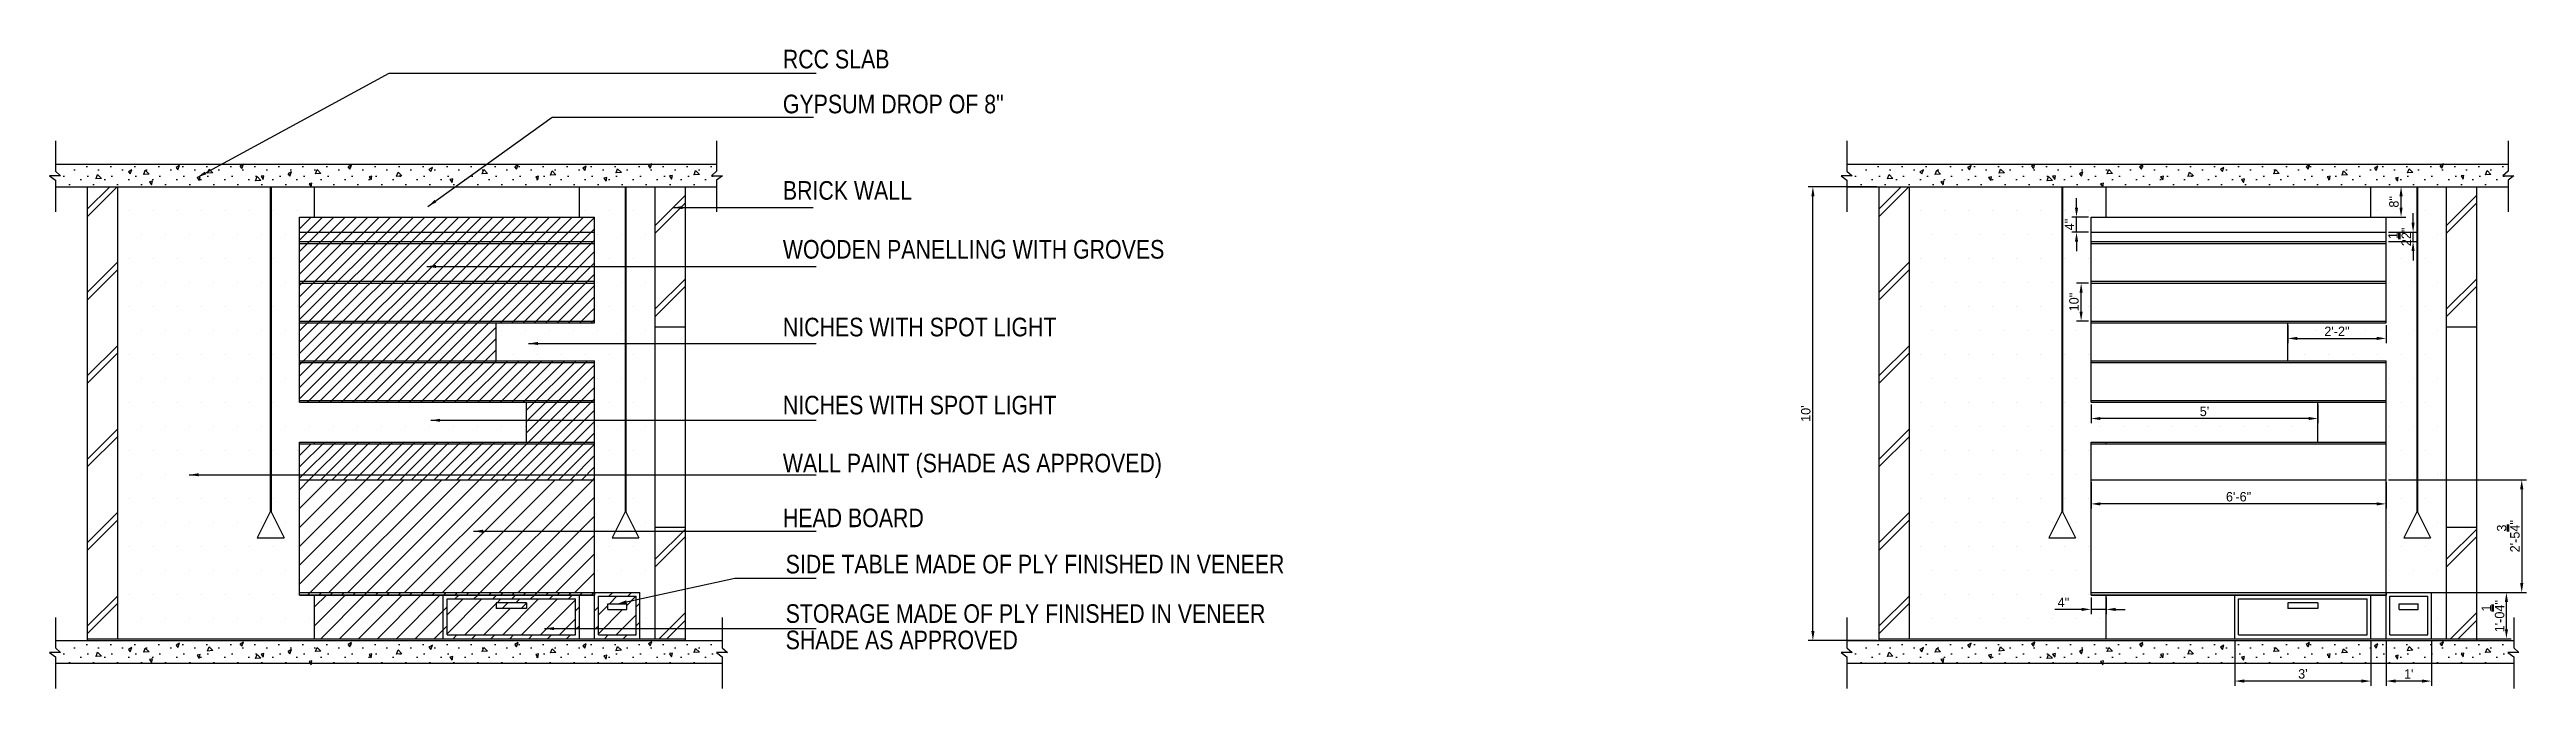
# Model space of a CAD drawing. Header units: millimetres. Extents: x 543 to 4497, y -1075 to 1315.
# Drawn here: x 2744 to 3399, y -1075 to -906 of the extents above; entities that cross this region are included whole.
import ezdxf

# ---------------------------------------------------------------- set-up
doc = ezdxf.new("R2010")
doc.units = ezdxf.units.MM
doc.layers.add('TXT', color=7, linetype='Continuous', lineweight=25)
doc.styles.add('stylus BT', font='swissc.ttf')
doc.dimstyles.new('ISO-25', dxfattribs={"dimtxt": 2.5, "dimasz": 2.5, "dimexe": 1.25, "dimexo": 0.625, "dimtad": 1, "dimlunit": 4, "dimtxsty": 'Standard', "dimcen": 2.5, "dimadec": 0, "dimazin": 0, "dimtfac": 1, "dimtmove": 0, "dimatfit": 3, "dimfxl": 1, "dimarcsym": 0})
pattern_1 = [(45, (0, -1297.8753), (-1.5, 1.5), [])]

msp = doc.modelspace()

# ---------------------------------------------------------------- texts
at = {"layer": 'TXT', "style": 'stylus BT'}
for s, height, p in [('RCC SLAB', 4.9203, (2938.246, -911.016)), ('GYPSUM DROP OF 8"', 4.92032, (2938.246, -922.887)), ('BRICK WALL', 4.9203, (2938.246, -945.742)), ('WOODEN PANELLING WITH GROVES', 4.92032, (2938.246, -961.31)), ('NICHES WITH SPOT LIGHT', 4.92032, (2938.246, -981.866)), ('NICHES WITH SPOT LIGHT', 4.92032, (2938.246, -1002.506)), ('WALL PAINT (SHADE AS APPROVED)', 4.92032, (2938.246, -1017.834)), ('HEAD BOARD', 4.9203, (2938.246, -1032.325)), ('SIDE TABLE MADE OF PLY FINISHED IN VENEER', 4.92032, (2938.99, -1044.552)), ('STORAGE MADE OF PLY FINISHED IN VENEER', 4.92032, (2938.99, -1057.631)), ('SHADE AS APPROVED', 4.92032, (2938.99, -1064.606))]:
    msp.add_text(s, height=height, dxfattribs=at).set_placement(p)

# ---------------------------------------------------------------- blocks, each defined once
blk = doc.blocks.new('*D44')
at = {"color": 0, "lineweight": -2}
for p, q in [((3358.68, -942.31), (3367.26, -942.31)), ((3366.01, -947.81), (3366.01, -944.81)), ((3358.68, -950.31), (3367.26, -950.31))]:
    blk.add_line(p, q, dxfattribs=at)
at = {"color": 0, "lineweight": 100}
for points in [[(3365.59, -944.81), (3366.43, -944.81), (3366.01, -942.31)], [(3365.59, -947.81), (3366.43, -947.81), (3366.01, -950.31)]]:
    blk.add_solid(points, dxfattribs=at)
at = {"layer": 'Defpoints', "color": 0, "lineweight": 100}
for p in [(3358.05, -942.31), (3366.01, -942.31), (3358.05, -950.31)]:
    blk.add_point(p, dxfattribs=at)
at = {"color": 0, "lineweight": 100, "insert": (3364.14, -946.31), "char_height": 2.5, "attachment_point": 5, "rotation": 90}
blk.add_mtext('8"', dxfattribs=at)
blk = doc.blocks.new('*D45')
at = {"color": 0, "lineweight": -2}
for p, q in [((3280.22, -947.81), (3280.22, -945.31)), ((3283.43, -950.31), (3278.97, -950.31)), ((3283.43, -954.31), (3278.97, -954.31)), ((3280.22, -954.31), (3280.22, -950.31)), ((3280.22, -956.81), (3280.22, -959.31))]:
    blk.add_line(p, q, dxfattribs=at)
at = {"color": 0, "lineweight": 100}
for points in [[(3279.8, -947.81), (3280.64, -947.81), (3280.22, -950.31)], [(3279.8, -956.81), (3280.64, -956.81), (3280.22, -954.31)]]:
    blk.add_solid(points, dxfattribs=at)
at = {"layer": 'Defpoints', "color": 0, "lineweight": 100}
for p in [(3280.22, -950.31), (3284.05, -950.31), (3284.05, -954.31)]:
    blk.add_point(p, dxfattribs=at)
at = {"color": 0, "lineweight": 100, "insert": (3278.34, -952.31), "char_height": 2.5, "attachment_point": 5, "rotation": 90}
blk.add_mtext('4"', dxfattribs=at)
blk = doc.blocks.new('*D46')
at = {"color": 0, "lineweight": -2}
for p, q in [((3369.19, -951.81), (3369.19, -949.31)), ((3362.68, -954.31), (3370.44, -954.31)), ((3369.19, -956.81), (3369.19, -954.31)), ((3362.68, -956.81), (3370.44, -956.81)), ((3369.19, -959.31), (3369.19, -961.81))]:
    blk.add_line(p, q, dxfattribs=at)
at = {"color": 0, "lineweight": 100}
for points in [[(3368.77, -951.81), (3369.6, -951.81), (3369.19, -954.31)], [(3368.77, -959.31), (3369.6, -959.31), (3369.19, -956.81)]]:
    blk.add_solid(points, dxfattribs=at)
at = {"layer": 'Defpoints', "color": 0, "lineweight": 100}
for p in [(3362.05, -954.31), (3369.19, -954.31), (3362.05, -956.81)]:
    blk.add_point(p, dxfattribs=at)
at = {"color": 0, "lineweight": 100, "insert": (3365.64, -955.56), "char_height": 2.5, "attachment_point": 5, "rotation": 90}
blk.add_mtext('2{\\H1.000000x;\\S1/2;}"', dxfattribs=at)
blk = doc.blocks.new('*D47')
at = {"color": 0, "lineweight": -2}
for p, q in [((3283.43, -967.81), (3280.19, -967.81)), ((3281.44, -975.31), (3281.44, -970.31)), ((3283.43, -977.81), (3280.19, -977.81))]:
    blk.add_line(p, q, dxfattribs=at)
at = {"color": 0, "lineweight": 100}
for points in [[(3281.02, -970.31), (3281.85, -970.31), (3281.44, -967.81)], [(3281.02, -975.31), (3281.85, -975.31), (3281.44, -977.81)]]:
    blk.add_solid(points, dxfattribs=at)
at = {"layer": 'Defpoints', "color": 0, "lineweight": 100}
for p in [(3281.44, -967.81), (3284.05, -967.81), (3284.05, -977.81)]:
    blk.add_point(p, dxfattribs=at)
at = {"color": 0, "lineweight": 100, "insert": (3279.56, -972.81), "char_height": 2.5, "attachment_point": 5, "rotation": 90}
blk.add_mtext('10"', dxfattribs=at)
blk = doc.blocks.new('*D48')
at = {"color": 0, "lineweight": -2}
for p, q in [((3336.05, -978.93), (3336.05, -983.66)), ((3362.05, -978.93), (3362.05, -983.66)), ((3338.55, -982.41), (3359.55, -982.41))]:
    blk.add_line(p, q, dxfattribs=at)
at = {"color": 0, "lineweight": 100}
for points in [[(3338.55, -982), (3338.55, -982.83), (3336.05, -982.41)], [(3359.55, -982), (3359.55, -982.83), (3362.05, -982.41)]]:
    blk.add_solid(points, dxfattribs=at)
at = {"layer": 'Defpoints', "color": 0, "lineweight": 100}
for p in [(3336.05, -978.31), (3362.05, -978.31), (3362.05, -982.41)]:
    blk.add_point(p, dxfattribs=at)
at = {"color": 0, "lineweight": 100, "insert": (3349.05, -980.54), "char_height": 2.5, "attachment_point": 5}
blk.add_mtext('2\'-2"', dxfattribs=at)
blk = doc.blocks.new('*D49')
at = {"color": 0, "lineweight": -2}
for p, q in [((3284.05, -999.93), (3284.05, -1004.85)), ((3344.05, -999.93), (3344.05, -1004.85)), ((3341.55, -1003.6), (3286.55, -1003.6))]:
    blk.add_line(p, q, dxfattribs=at)
at = {"color": 0, "lineweight": 100}
for points in [[(3286.55, -1003.18), (3286.55, -1004.01), (3284.05, -1003.6)], [(3341.55, -1003.18), (3341.55, -1004.01), (3344.05, -1003.6)]]:
    blk.add_solid(points, dxfattribs=at)
at = {"layer": 'Defpoints', "color": 0, "lineweight": 100}
for p in [(3284.05, -999.31), (3344.05, -999.31), (3284.05, -1003.6)]:
    blk.add_point(p, dxfattribs=at)
at = {"color": 0, "lineweight": 100, "insert": (3314.05, -1001.72), "char_height": 2.5, "attachment_point": 5}
blk.add_mtext("5'", dxfattribs=at)
blk = doc.blocks.new('*D50')
at = {"color": 0, "lineweight": -2}
for p, q in [((3362.68, -1019.81), (3399.16, -1019.81)), ((3397.91, -1022.31), (3397.91, -1047.11)), ((3362.68, -1049.61), (3399.16, -1049.61))]:
    blk.add_line(p, q, dxfattribs=at)
at = {"color": 0, "lineweight": 100}
for points in [[(3397.49, -1022.31), (3398.33, -1022.31), (3397.91, -1019.81)], [(3397.49, -1047.11), (3398.33, -1047.11), (3397.91, -1049.61)]]:
    blk.add_solid(points, dxfattribs=at)
at = {"layer": 'Defpoints', "color": 0, "lineweight": 100}
for p in [(3362.05, -1019.81), (3362.05, -1049.61), (3397.91, -1049.61)]:
    blk.add_point(p, dxfattribs=at)
at = {"color": 0, "lineweight": 100, "insert": (3394.37, -1034.71), "char_height": 2.5, "attachment_point": 5, "rotation": 90}
blk.add_mtext('2\'-5{\\H1.000000x;\\S3/4;}"', dxfattribs=at)
blk = doc.blocks.new('*D51')
at = {"color": 0, "lineweight": -2}
for p, q in [((3374.68, -1049.61), (3395.11, -1049.61)), ((3393.86, -1059.31), (3393.86, -1052.11)), ((3374.68, -1061.81), (3395.11, -1061.81))]:
    blk.add_line(p, q, dxfattribs=at)
at = {"color": 0, "lineweight": 100}
for points in [[(3393.45, -1052.11), (3394.28, -1052.11), (3393.86, -1049.61)], [(3393.45, -1059.31), (3394.28, -1059.31), (3393.86, -1061.81)]]:
    blk.add_solid(points, dxfattribs=at)
at = {"layer": 'Defpoints', "color": 0, "lineweight": 100}
for p in [(3374.05, -1049.61), (3393.86, -1049.61), (3374.05, -1061.81)]:
    blk.add_point(p, dxfattribs=at)
at = {"color": 0, "lineweight": 100, "insert": (3390.32, -1055.86), "char_height": 2.5, "attachment_point": 5, "rotation": 90}
blk.add_mtext('1\'-0{\\H1.000000x;\\S1/4;}"', dxfattribs=at)
blk = doc.blocks.new('*D52')
at = {"color": 0, "lineweight": -2}
for p, q in [((3322.05, -1062.43), (3322.05, -1074.27)), ((3358.05, -1062.43), (3358.05, -1074.27)), ((3355.55, -1073.02), (3324.55, -1073.02))]:
    blk.add_line(p, q, dxfattribs=at)
at = {"color": 0, "lineweight": 100}
for points in [[(3324.55, -1072.6), (3324.55, -1073.44), (3322.05, -1073.02)], [(3355.55, -1072.6), (3355.55, -1073.44), (3358.05, -1073.02)]]:
    blk.add_solid(points, dxfattribs=at)
at = {"layer": 'Defpoints', "color": 0, "lineweight": 100}
for p in [(3322.05, -1061.81), (3358.05, -1061.81), (3322.05, -1073.02)]:
    blk.add_point(p, dxfattribs=at)
at = {"color": 0, "lineweight": 100, "insert": (3340.05, -1071.14), "char_height": 2.5, "attachment_point": 5}
blk.add_mtext("3'", dxfattribs=at)
blk = doc.blocks.new('*D53')
at = {"color": 0, "lineweight": -2}
for p, q in [((3362.05, -1062.43), (3362.05, -1074.27)), ((3374.05, -1062.43), (3374.05, -1074.27)), ((3371.55, -1073.02), (3364.55, -1073.02))]:
    blk.add_line(p, q, dxfattribs=at)
at = {"color": 0, "lineweight": 100}
for points in [[(3364.55, -1072.6), (3364.55, -1073.44), (3362.05, -1073.02)], [(3371.55, -1072.6), (3371.55, -1073.44), (3374.05, -1073.02)]]:
    blk.add_solid(points, dxfattribs=at)
at = {"layer": 'Defpoints', "color": 0, "lineweight": 100}
for p in [(3362.05, -1061.81), (3374.05, -1061.81), (3362.05, -1073.02)]:
    blk.add_point(p, dxfattribs=at)
at = {"color": 0, "lineweight": 100, "insert": (3368.05, -1071.14), "char_height": 2.5, "attachment_point": 5}
blk.add_mtext("1'", dxfattribs=at)
blk = doc.blocks.new('*D54')
at = {"color": 0, "lineweight": -2}
for p, q in [((3281.55, -1054.07), (3274.47, -1054.07)), ((3284.05, -1050.93), (3284.05, -1055.32)), ((3288.05, -1054.07), (3284.05, -1054.07)), ((3288.05, -1050.93), (3288.05, -1055.32)), ((3290.55, -1054.07), (3293.05, -1054.07))]:
    blk.add_line(p, q, dxfattribs=at)
at = {"color": 0, "lineweight": 100}
for points in [[(3281.55, -1053.65), (3281.55, -1054.49), (3284.05, -1054.07)], [(3290.55, -1053.65), (3290.55, -1054.49), (3288.05, -1054.07)]]:
    blk.add_solid(points, dxfattribs=at)
at = {"layer": 'Defpoints', "color": 0, "lineweight": 100}
for p in [(3284.05, -1050.31), (3284.05, -1054.07), (3288.05, -1050.31)]:
    blk.add_point(p, dxfattribs=at)
at = {"color": 0, "lineweight": 100, "insert": (3276.76, -1052.19), "char_height": 2.5, "attachment_point": 5}
blk.add_mtext('4"', dxfattribs=at)
blk = doc.blocks.new('*D55')
at = {"color": 0, "lineweight": -2}
for p, q in [((3284.05, -1020.43), (3284.05, -1027.42)), ((3362.05, -1020.43), (3362.05, -1027.42)), ((3359.55, -1026.17), (3286.55, -1026.17))]:
    blk.add_line(p, q, dxfattribs=at)
at = {"color": 0, "lineweight": 100}
for points in [[(3286.55, -1025.75), (3286.55, -1026.58), (3284.05, -1026.17)], [(3359.55, -1025.75), (3359.55, -1026.58), (3362.05, -1026.17)]]:
    blk.add_solid(points, dxfattribs=at)
at = {"layer": 'Defpoints', "color": 0, "lineweight": 100}
for p in [(3284.05, -1019.81), (3362.05, -1019.81), (3284.05, -1026.17)]:
    blk.add_point(p, dxfattribs=at)
at = {"color": 0, "lineweight": 100, "insert": (3323.05, -1024.29), "char_height": 2.5, "attachment_point": 5}
blk.add_mtext('6\'-6"', dxfattribs=at)
blk = doc.blocks.new('*D56')
at = {"color": 0, "lineweight": -2}
for p, q in [((3227.43, -942.31), (3209.28, -942.31)), ((3210.53, -1059.81), (3210.53, -944.81)), ((3227.43, -1062.31), (3209.28, -1062.31))]:
    blk.add_line(p, q, dxfattribs=at)
at = {"color": 0, "lineweight": 100}
for points in [[(3210.12, -944.81), (3210.95, -944.81), (3210.53, -942.31)], [(3210.12, -1059.81), (3210.95, -1059.81), (3210.53, -1062.31)]]:
    blk.add_solid(points, dxfattribs=at)
at = {"layer": 'Defpoints', "color": 0, "lineweight": 100}
for p in [(3210.53, -942.31), (3228.05, -942.31), (3228.05, -1062.31)]:
    blk.add_point(p, dxfattribs=at)
at = {"color": 0, "lineweight": 100, "insert": (3208.66, -1002.31), "char_height": 2.5, "attachment_point": 5, "rotation": 90}
blk.add_mtext("10'", dxfattribs=at)

# ---------------------------------------------------------------- dimensions: what is measured, and where the dimension line sits
at = {"lineweight": 100}
for base, p1, p2, picture, middle in [((3210.534, -942.309), (3228.053, -1062.309), (3228.053, -942.309), '*D56', (3208.659, -1002.309)), ((3366.011, -942.309), (3358.053, -950.309), (3358.053, -942.309), '*D44', (3364.136, -946.309)), ((3281.436, -967.809), (3284.053, -977.809), (3284.053, -967.809), '*D47', (3279.561, -972.809))]:
    dim = msp.add_linear_dim(base=base, p1=p1, p2=p2, angle=90, dimstyle='ISO-25', dxfattribs=at)
    dim.commit()
    dim.dimension.update_dxf_attribs({"geometry": picture, "text_midpoint": middle})
for base, p1, p2, picture, middle in [((3280.219, -950.309), (3284.053, -954.309), (3284.053, -950.309), '*D45', (3280.219, -952.309)), ((3369.186, -954.309), (3362.053, -956.809), (3362.053, -954.309), '*D46', (3369.186, -955.559)), ((3397.911, -1049.609), (3362.053, -1019.809), (3362.053, -1049.609), '*D50', (3397.911, -1034.709)), ((3393.864, -1049.609), (3374.053, -1061.809), (3374.053, -1049.609), '*D51', (3393.864, -1055.858))]:
    dim = msp.add_linear_dim(base=base, p1=p1, p2=p2, angle=90, dimstyle='ISO-25', dxfattribs=at)
    dim.commit()
    dim.dimension.update_dxf_attribs({"geometry": picture, "text_midpoint": middle, "dimtype": 160})
for base, p1, p2, picture, middle in [((3362.053, -982.412), (3336.053, -978.309), (3362.053, -978.309), '*D48', (3349.053, -980.537)), ((3284.053, -1003.596), (3344.053, -999.309), (3284.053, -999.309), '*D49', (3314.053, -1001.721)), ((3284.053, -1026.166), (3362.053, -1019.809), (3284.053, -1019.809), '*D55', (3323.053, -1024.291)), ((3284.053, -1054.069), (3288.053, -1050.309), (3284.053, -1050.309), '*D54', (3276.761, -1052.194)), ((3322.053, -1073.019), (3358.053, -1061.809), (3322.053, -1061.809), '*D52', (3340.053, -1071.144)), ((3362.053, -1073.019), (3374.053, -1061.809), (3362.053, -1061.809), '*D53', (3368.053, -1071.144))]:
    dim = msp.add_linear_dim(base=base, p1=p1, p2=p2, dimstyle='ISO-25', dxfattribs=at)
    dim.commit()
    dim.dimension.update_dxf_attribs({"geometry": picture, "text_midpoint": middle})

# ---------------------------------------------------------------- hatches: boundary and pattern name
h = msp.add_hatch()
h.set_pattern_fill('DOTS', color=256, scale=4, style=0)
h.set_pattern_definition([(0, (430.423, -1295.073), (3.175, 6.35), [0, -6.35])])
h.paths.add_polyline_path([(2920.697, -938.188), (2920.697, -933.507), (2748.041, -933.507), (2748.041, -938.188), (2749.401, -939.451), (2746.478, -939.451), (2746.555, -939.507), (2922.184, -939.507), (2922.26, -939.451), (2919.337, -939.451)])
h = msp.add_hatch()
h.set_pattern_fill('DOTS', color=256, scale=4, style=0)
h.set_pattern_definition([(0, (428.55, -1296.0084), (3.175, 6.35), [0, -6.35])])
h.paths.add_polyline_path([(2920.697, -938.188), (2920.697, -934.442), (2748.041, -934.442), (2748.041, -938.188), (2749.401, -939.451), (2746.478, -939.451), (2747.829, -940.442), (2920.909, -940.442), (2922.26, -939.451), (2919.337, -939.451)])
h = msp.add_hatch()
h.set_pattern_fill('DOTS', color=256, scale=4, style=0)
h.set_pattern_definition([(0, (438.285, -1297.345), (3.175, 6.35), [0, -6.35])])
h.paths.add_polyline_path([(2920.697, -938.188), (2920.697, -935.779), (2748.041, -935.779), (2748.041, -937.658), (2749.401, -938.92), (2746.478, -938.92), (2748.041, -940.067), (2748.041, -941.779), (2920.697, -941.779), (2920.697, -940.597), (2922.26, -939.451), (2919.337, -939.451)])
h = msp.add_hatch()
h.set_pattern_fill('DOTS', color=256, scale=4, style=0)
h.set_pattern_definition([(0, (430.122, -1292.6005), (3.175, 6.35), [0, -6.35])])
h.paths.add_polyline_path([(2920.697, -937.034), (2920.697, -931.034), (2748.041, -931.034), (2748.041, -937.034)])
h = msp.add_hatch()
h.set_pattern_fill('DOTS', color=256, scale=4, style=0)
h.set_pattern_definition([(0, (426.9106, -1293.469), (3.175, 6.35), [0, -6.35])])
h.paths.add_polyline_path([(2920.697, -937.903), (2920.697, -931.903), (2748.041, -931.903), (2748.041, -937.903)])
h = msp.add_hatch()
h.set_pattern_fill('DOTS', color=256, scale=4, style=0)
h.set_pattern_definition([(0, (904.01, -1295.073), (3.175, 6.35), [0, -6.35])])
h.paths.add_polyline_path([(3394.284, -938.188), (3394.284, -933.507), (3221.627, -933.507), (3221.627, -938.188), (3222.987, -939.451), (3220.065, -939.451), (3220.141, -939.507), (3395.77, -939.507), (3395.846, -939.451), (3392.924, -939.451)])
h = msp.add_hatch()
h.set_pattern_fill('DOTS', color=256, scale=4, style=0)
h.set_pattern_definition([(0, (902.136, -1296.0084), (3.175, 6.35), [0, -6.35])])
h.paths.add_polyline_path([(3394.284, -938.188), (3394.284, -934.442), (3221.627, -934.442), (3221.627, -938.188), (3222.987, -939.451), (3220.065, -939.451), (3221.416, -940.442), (3394.495, -940.442), (3395.846, -939.451), (3392.924, -939.451)])
h = msp.add_hatch()
h.set_pattern_fill('DOTS', color=256, scale=4, style=0)
h.set_pattern_definition([(0, (911.8714, -1297.345), (3.175, 6.35), [0, -6.35])])
h.paths.add_polyline_path([(3394.284, -938.188), (3394.284, -935.779), (3221.627, -935.779), (3221.627, -937.658), (3222.987, -938.92), (3220.065, -938.92), (3221.627, -940.067), (3221.627, -941.779), (3394.284, -941.779), (3394.284, -940.597), (3395.846, -939.451), (3392.924, -939.451)])
h = msp.add_hatch()
h.set_pattern_fill('DOTS', color=256, scale=4, style=0)
h.set_pattern_definition([(0, (903.7086, -1292.6005), (3.175, 6.35), [0, -6.35])])
h.paths.add_polyline_path([(3394.284, -937.034), (3394.284, -931.034), (3221.627, -931.034), (3221.627, -937.034)])
h = msp.add_hatch()
h.set_pattern_fill('DOTS', color=256, scale=4, style=0)
h.set_pattern_definition([(0, (900.497, -1293.469), (3.175, 6.35), [0, -6.35])])
h.paths.add_polyline_path([(3394.284, -937.903), (3394.284, -931.903), (3221.627, -931.903), (3221.627, -937.903)])
h = msp.add_hatch()
h.set_pattern_fill('JIS_WOOD', color=256, scale=3, style=0)
h.set_pattern_definition(pattern_1)
h.paths.add_polyline_path([(2888.467, -1010.309), (2810.467, -1010.309), (2810.467, -1019.809), (2888.467, -1019.809)])
h.paths.add_polyline_path([(2888.467, -1009.809), (2814.467, -1009.809), (2814.467, -1010.309), (2888.467, -1010.309)])
h.paths.add_polyline_path([(2888.467, -999.309), (2870.467, -999.309), (2870.467, -1009.809), (2888.467, -1009.809)])
h.paths.add_polyline_path([(2888.467, -998.809), (2810.467, -998.809), (2810.467, -999.309), (2888.467, -999.309)])
h.paths.add_polyline_path([(2888.467, -988.809), (2810.467, -988.809), (2810.467, -998.809), (2888.467, -998.809)])
h.paths.add_polyline_path([(2888.467, -988.309), (2810.467, -988.309), (2810.467, -988.809), (2888.467, -988.809)])
h.paths.add_polyline_path([(2862.467, -978.309), (2810.467, -978.309), (2810.467, -988.309), (2862.467, -988.309)])
h.paths.add_polyline_path([(2888.467, -977.809), (2810.467, -977.809), (2810.467, -978.309), (2888.467, -978.309)])
h.paths.add_polyline_path([(2888.467, -967.809), (2810.467, -967.809), (2810.467, -977.809), (2888.467, -977.809)])
h.paths.add_polyline_path([(2888.467, -967.309), (2810.467, -967.309), (2810.467, -967.809), (2888.467, -967.809)])
h.paths.add_polyline_path([(2888.467, -957.309), (2810.467, -957.309), (2810.467, -967.309), (2888.467, -967.309)])
h.paths.add_polyline_path([(2888.467, -956.809), (2810.467, -956.809), (2810.467, -957.309), (2888.467, -957.309)])
h.paths.add_polyline_path([(2888.467, -954.309), (2810.467, -954.309), (2810.467, -956.809), (2888.467, -956.809)])
h.paths.add_polyline_path([(2888.467, -950.309), (2810.467, -950.309), (2810.467, -954.309), (2888.467, -954.309)])
h = msp.add_hatch()
h.set_pattern_fill('JIS_WOOD', color=256, scale=5, style=0)
h.set_pattern_definition([(45, (0, -1297.8753), (-2.5, 2.5), [])])
h.paths.add_polyline_path([(2888.467, -1049.609), (2888.467, -1019.809), (2810.467, -1019.809), (2810.467, -1049.609)])
h.paths.add_polyline_path([(2848.467, -1061.809), (2848.467, -1050.309), (2814.467, -1050.309), (2814.467, -1061.809)])
h.paths.add_polyline_path([(2883.467, -1060.809), (2883.467, -1051.309), (2849.467, -1051.309), (2849.467, -1060.809)], flags=16)
h.paths.add_polyline_path([(2862.467, -1053.809), (2862.467, -1052.309), (2870.467, -1052.309), (2870.467, -1053.809)], flags=0)
h.paths.add_polyline_path([(2884.467, -1050.309), (2848.467, -1050.309), (2848.467, -1061.809), (2884.467, -1061.809)])
h.paths.add_polyline_path([(2889.467, -1050.609), (2899.467, -1050.609), (2899.467, -1060.809), (2889.467, -1060.809)], flags=16)
h.paths.add_polyline_path([(2900.467, -1049.609), (2888.467, -1049.609), (2888.467, -1061.809), (2900.467, -1061.809)])
h = msp.add_hatch()
h.set_pattern_fill('JIS_WOOD', color=256, scale=3, style=0)
h.set_pattern_definition(pattern_1)
h.paths.add_polyline_path([(2888.467, -1050.309), (2888.467, -1049.609), (2810.467, -1049.609), (2810.467, -1050.309)])
h = msp.add_hatch()
h.set_pattern_fill('JIS_WOOD', color=256, scale=5, style=0)
h.paths.add_polyline_path([(2883.467, -1060.809), (2883.467, -1051.309), (2849.467, -1051.309), (2849.467, -1060.809)])
h.paths.add_polyline_path([(2862.467, -1053.809), (2862.467, -1052.309), (2870.467, -1052.309), (2870.467, -1053.809)], flags=16)
h.paths.add_polyline_path([(2889.467, -1060.809), (2899.467, -1060.809), (2899.467, -1050.609), (2889.467, -1050.609)])
h.paths.add_polyline_path([(2891.967, -1054.109), (2891.967, -1052.609), (2896.967, -1052.609), (2896.967, -1054.109)], flags=16)
h = msp.add_hatch()
h.set_pattern_fill('DOTS', color=256, scale=4, style=0)
h.set_pattern_definition([(0, (430.423, -1421.402), (3.175, 6.35), [0, -6.35])])
h.paths.add_polyline_path([(2920.697, -1064.517), (2920.697, -1059.836), (2748.041, -1059.836), (2748.041, -1064.517), (2749.401, -1065.78), (2746.478, -1065.78), (2746.555, -1065.836), (2922.184, -1065.836), (2922.26, -1065.78), (2919.337, -1065.78)])
h = msp.add_hatch()
h.set_pattern_fill('DOTS', color=256, scale=4, style=0)
h.set_pattern_definition([(0, (430.122, -1418.9294), (3.175, 6.35), [0, -6.35])])
h.paths.add_polyline_path([(2920.697, -1063.363), (2920.697, -1057.363), (2748.041, -1057.363), (2748.041, -1063.363)])
h = msp.add_hatch()
h.set_pattern_fill('DOTS', color=256, scale=4, style=0)
h.set_pattern_definition([(0, (426.9106, -1419.798), (3.175, 6.35), [0, -6.35])])
h.paths.add_polyline_path([(2920.697, -1064.232), (2920.697, -1058.232), (2748.041, -1058.232), (2748.041, -1064.232)])
h = msp.add_hatch()
h.set_pattern_fill('DOTS', color=256, scale=4, style=0)
h.set_pattern_definition([(0, (904.01, -1421.402), (3.175, 6.35), [0, -6.35])])
h.paths.add_polyline_path([(3394.284, -1064.517), (3394.284, -1059.836), (3221.627, -1059.836), (3221.627, -1064.517), (3222.987, -1065.78), (3220.065, -1065.78), (3220.141, -1065.836), (3395.77, -1065.836), (3395.846, -1065.78), (3392.924, -1065.78)])
h = msp.add_hatch()
h.set_pattern_fill('DOTS', color=256, scale=4, style=0)
h.set_pattern_definition([(0, (903.7086, -1418.9294), (3.175, 6.35), [0, -6.35])])
h.paths.add_polyline_path([(3394.284, -1063.363), (3394.284, -1057.363), (3221.627, -1057.363), (3221.627, -1063.363)])
h = msp.add_hatch()
h.set_pattern_fill('DOTS', color=256, scale=4, style=0)
h.set_pattern_definition([(0, (900.497, -1419.798), (3.175, 6.35), [0, -6.35])])
h.paths.add_polyline_path([(3394.284, -1064.232), (3394.284, -1058.232), (3221.627, -1058.232), (3221.627, -1064.232)])
h = msp.add_hatch()
h.set_pattern_fill('DOTS', color=256, scale=4, style=0)
h.set_pattern_definition([(0, (428.55, -1422.337), (3.175, 6.35), [0, -6.35])])
h.paths.add_polyline_path([(2920.697, -1064.517), (2920.697, -1060.771), (2748.041, -1060.771), (2748.041, -1064.517), (2749.401, -1065.78), (2746.478, -1065.78), (2747.829, -1066.771), (2920.909, -1066.771), (2922.26, -1065.78), (2919.337, -1065.78)])
h = msp.add_hatch()
h.set_pattern_fill('DOTS', color=256, scale=4, style=0)
h.set_pattern_definition([(0, (438.285, -1423.6736), (3.175, 6.35), [0, -6.35])])
h.paths.add_polyline_path([(2920.697, -1064.517), (2920.697, -1062.107), (2748.041, -1062.107), (2748.041, -1063.987), (2749.401, -1065.249), (2746.478, -1065.249), (2748.041, -1066.396), (2748.041, -1068.107), (2920.697, -1068.107), (2920.697, -1066.926), (2922.26, -1065.78), (2919.337, -1065.78)])
h = msp.add_hatch()
h.set_pattern_fill('DOTS', color=256, scale=4, style=0)
h.set_pattern_definition([(0, (902.136, -1422.337), (3.175, 6.35), [0, -6.35])])
h.paths.add_polyline_path([(3394.284, -1064.517), (3394.284, -1060.771), (3221.627, -1060.771), (3221.627, -1064.517), (3222.987, -1065.78), (3220.065, -1065.78), (3221.416, -1066.771), (3394.495, -1066.771), (3395.846, -1065.78), (3392.924, -1065.78)])
h = msp.add_hatch()
h.set_pattern_fill('DOTS', color=256, scale=4, style=0)
h.set_pattern_definition([(0, (911.8714, -1423.6736), (3.175, 6.35), [0, -6.35])])
h.paths.add_polyline_path([(3394.284, -1064.517), (3394.284, -1062.107), (3221.627, -1062.107), (3221.627, -1063.987), (3222.987, -1065.249), (3220.065, -1065.249), (3221.627, -1066.396), (3221.627, -1068.107), (3394.284, -1068.107), (3394.284, -1066.926), (3395.846, -1065.78), (3392.924, -1065.78)])

# ---------------------------------------------------------------- linework, layer by layer
for p, q in [((2745.954, -930.21), (2745.954, -938.188)), ((2745.954, -936.309), (2920.697, -936.309)), ((2903.629, -936.282), (2902.721, -936.813)), ((2903.208, -937.388), (2903.629, -936.282)), ((2920.697, -930.21), (2920.697, -938.188)), ((3219.54, -930.21), (3219.54, -938.188)), ((3219.54, -936.309), (3394.284, -936.309)), ((3377.215, -936.282), (3376.307, -936.813)), ((3376.794, -937.388), (3377.215, -936.282)), ((3394.284, -930.21), (3394.284, -938.188)), ((2747.314, -939.451), (2744.391, -939.451)), ((2744.391, -939.451), (2745.954, -940.597)), ((2745.954, -938.188), (2747.314, -939.451)), ((2745.954, -940.597), (2745.954, -948.979)), ((2745.954, -942.309), (2920.697, -942.309)), ((2754.467, -1062.309), (2754.467, -942.309)), ((2754.467, -948.137), (2760.295, -942.309)), ((2754.467, -950.137), (2762.295, -942.309)), ((2758.091, -940.089), (2756.568, -940.209)), ((2756.688, -940.169), (2757.089, -939.088)), ((2757.089, -939.088), (2758.091, -940.089)), ((2762.467, -1061.809), (2762.467, -942.309)), ((2765.228, -938.335), (2765.737, -938.932)), ((2766.158, -937.826), (2765.25, -938.357)), ((2765.737, -938.932), (2766.158, -937.826)), ((2770.69, -938.959), (2769.166, -939.079)), ((2769.286, -939.039), (2769.687, -937.958)), ((2769.687, -937.958), (2770.69, -938.959)), ((2771.571, -940.835), (2770.801, -940.989)), ((2770.808, -940.993), (2771.37, -941.819)), ((2771.37, -941.819), (2771.571, -940.835)), ((2777.826, -937.205), (2778.335, -937.802)), ((2778.756, -936.696), (2777.848, -937.227)), ((2778.335, -937.802), (2778.756, -936.696)), ((2784.17, -939.705), (2783.4, -939.859)), ((2783.406, -939.862), (2783.969, -940.688)), ((2783.969, -940.688), (2784.17, -939.705)), ((2787.582, -938.636), (2786.059, -938.756)), ((2786.179, -938.716), (2786.58, -937.635)), ((2786.58, -937.635), (2787.582, -938.636)), ((2794.719, -936.881), (2795.228, -937.478)), ((2795.649, -936.373), (2794.741, -936.903)), ((2795.228, -937.478), (2795.649, -936.373)), ((2800.272, -940.638), (2798.748, -940.758)), ((2798.869, -940.718), (2799.27, -939.637)), ((2799.27, -939.637), (2800.272, -940.638)), ((2801.063, -939.382), (2800.292, -939.536)), ((2800.299, -939.539), (2800.862, -940.365)), ((2800.862, -940.365), (2801.063, -939.382)), ((2802.757, -942.309), (2802.757, -1028.283)), ((2802.957, -942.309), (2802.957, -1028.283)), ((2807.409, -938.883), (2807.918, -939.481)), ((2808.339, -938.375), (2807.431, -938.906)), ((2807.918, -939.481), (2808.339, -938.375)), ((2813.752, -941.384), (2812.982, -941.538)), ((2812.989, -941.541), (2813.551, -942.367)), ((2813.551, -942.367), (2813.752, -941.384)), ((2814.467, -950.309), (2814.467, -942.309)), ((2816.141, -938.782), (2814.617, -938.902)), ((2814.737, -938.862), (2815.138, -937.781)), ((2815.138, -937.781), (2816.141, -938.782)), ((2823.277, -937.027), (2823.787, -937.624)), ((2824.207, -936.519), (2823.299, -937.05)), ((2823.787, -937.624), (2824.207, -936.519)), ((2829.621, -939.528), (2828.851, -939.682)), ((2828.857, -939.685), (2829.42, -940.511)), ((2829.42, -940.511), (2829.621, -939.528)), ((2837.536, -939.461), (2836.012, -939.581)), ((2836.132, -939.541), (2836.533, -938.46)), ((2836.533, -938.46), (2837.536, -939.461)), ((2844.672, -937.707), (2845.181, -938.304)), ((2845.602, -937.198), (2844.694, -937.729)), ((2845.181, -938.304), (2845.602, -937.198)), ((2851.016, -940.207), (2850.246, -940.361)), ((2850.252, -940.364), (2850.815, -941.19)), ((2850.815, -941.19), (2851.016, -940.207)), ((2860.195, -938.783), (2858.672, -938.903)), ((2858.792, -938.863), (2859.193, -937.782)), ((2859.193, -937.782), (2860.195, -938.783)), ((2867.332, -937.029), (2867.841, -937.626)), ((2868.262, -936.52), (2867.354, -937.051)), ((2867.841, -937.626), (2868.262, -936.52)), ((2873.675, -939.529), (2872.905, -939.683)), ((2872.912, -939.686), (2873.475, -940.512)), ((2873.475, -940.512), (2873.675, -939.529)), ((2878.224, -939.133), (2876.7, -939.253)), ((2876.821, -939.213), (2877.222, -938.132)), ((2877.222, -938.132), (2878.224, -939.133)), ((2884.467, -950.309), (2884.467, -942.309)), ((2885.361, -937.379), (2885.87, -937.976)), ((2886.291, -936.87), (2885.383, -937.401)), ((2885.87, -937.976), (2886.291, -936.87)), ((2891.704, -939.879), (2890.934, -940.033)), ((2890.941, -940.037), (2891.503, -940.863)), ((2891.503, -940.863), (2891.704, -939.879)), ((2895.562, -938.545), (2894.039, -938.665)), ((2894.159, -938.625), (2894.56, -937.544)), ((2894.56, -937.544), (2895.562, -938.545)), ((2896.568, -942.309), (2896.568, -1028.283)), ((2896.768, -942.309), (2896.768, -1028.283)), ((2902.699, -936.79), (2903.208, -937.388)), ((2904.467, -1061.809), (2904.467, -942.309)), ((2909.042, -939.291), (2908.272, -939.445)), ((2908.279, -939.448), (2908.841, -940.274)), ((2908.841, -940.274), (2909.042, -939.291)), ((2912.467, -1062.309), (2912.467, -942.309)), ((2916.183, -939.049), (2914.659, -939.169)), ((2914.78, -939.129), (2915.18, -938.048)), ((2915.18, -938.048), (2916.183, -939.049)), ((2920.697, -938.188), (2919.337, -939.451)), ((2919.337, -939.451), (2922.26, -939.451)), ((2922.26, -939.451), (2920.697, -940.597)), ((2920.697, -940.597), (2920.697, -948.979)), ((3220.9, -939.451), (3217.978, -939.451)), ((3217.978, -939.451), (3219.54, -940.597)), ((3219.54, -938.188), (3220.9, -939.451)), ((3219.54, -940.597), (3219.54, -948.979)), ((3219.54, -942.309), (3394.284, -942.309)), ((3228.053, -948.137), (3233.881, -942.309)), ((3228.053, -950.137), (3235.881, -942.309)), ((3228.053, -1062.309), (3228.053, -942.309)), ((3231.678, -940.089), (3230.154, -940.209)), ((3230.274, -940.169), (3230.675, -939.088)), ((3230.675, -939.088), (3231.678, -940.089)), ((3236.053, -1061.809), (3236.053, -942.309)), ((3238.814, -938.335), (3239.323, -938.932)), ((3239.744, -937.826), (3238.836, -938.357)), ((3239.323, -938.932), (3239.744, -937.826)), ((3244.276, -938.959), (3242.752, -939.079)), ((3242.873, -939.039), (3243.274, -937.958)), ((3243.274, -937.958), (3244.276, -938.959)), ((3245.158, -940.835), (3244.388, -940.989)), ((3244.394, -940.993), (3244.957, -941.819)), ((3244.957, -941.819), (3245.158, -940.835)), ((3251.413, -937.205), (3251.922, -937.802)), ((3252.343, -936.696), (3251.435, -937.227)), ((3251.922, -937.802), (3252.343, -936.696)), ((3257.756, -939.705), (3256.986, -939.859)), ((3256.993, -939.862), (3257.555, -940.688)), ((3257.555, -940.688), (3257.756, -939.705)), ((3261.169, -938.636), (3259.645, -938.756)), ((3259.766, -938.716), (3260.166, -937.635)), ((3260.166, -937.635), (3261.169, -938.636)), ((3268.305, -936.881), (3268.815, -937.478)), ((3269.235, -936.373), (3268.328, -936.903)), ((3268.815, -937.478), (3269.235, -936.373)), ((3273.858, -940.638), (3272.335, -940.758)), ((3272.455, -940.718), (3272.856, -939.637)), ((3272.856, -939.637), (3273.858, -940.638)), ((3274.649, -939.382), (3273.879, -939.536)), ((3273.886, -939.539), (3274.448, -940.365)), ((3274.448, -940.365), (3274.649, -939.382)), ((3276.344, -942.309), (3276.344, -1028.283)), ((3276.544, -942.309), (3276.544, -1028.283)), ((3280.995, -938.883), (3281.504, -939.481)), ((3281.925, -938.375), (3281.017, -938.906)), ((3281.504, -939.481), (3281.925, -938.375)), ((3287.339, -941.384), (3286.568, -941.538)), ((3286.575, -941.541), (3287.138, -942.367)), ((3287.138, -942.367), (3287.339, -941.384)), ((3288.053, -950.309), (3288.053, -942.309)), ((3289.727, -938.782), (3288.204, -938.902)), ((3288.324, -938.862), (3288.725, -937.781)), ((3288.725, -937.781), (3289.727, -938.782)), ((3296.864, -937.027), (3297.373, -937.624)), ((3297.794, -936.519), (3296.886, -937.05)), ((3297.373, -937.624), (3297.794, -936.519)), ((3303.207, -939.528), (3302.437, -939.682)), ((3302.444, -939.685), (3303.006, -940.511)), ((3303.006, -940.511), (3303.207, -939.528)), ((3311.122, -939.461), (3309.599, -939.581)), ((3309.719, -939.541), (3310.12, -938.46)), ((3310.12, -938.46), (3311.122, -939.461)), ((3318.259, -937.707), (3318.768, -938.304)), ((3319.189, -937.198), (3318.281, -937.729)), ((3318.768, -938.304), (3319.189, -937.198)), ((3324.602, -940.207), (3323.832, -940.361)), ((3323.839, -940.364), (3324.401, -941.19)), ((3324.401, -941.19), (3324.602, -940.207)), ((3333.782, -938.783), (3332.258, -938.903)), ((3332.378, -938.863), (3332.779, -937.782)), ((3332.779, -937.782), (3333.782, -938.783)), ((3340.918, -937.029), (3341.428, -937.626)), ((3341.848, -936.52), (3340.94, -937.051)), ((3341.428, -937.626), (3341.848, -936.52)), ((3347.262, -939.529), (3346.492, -939.683)), ((3346.499, -939.686), (3347.061, -940.512)), ((3347.061, -940.512), (3347.262, -939.529)), ((3351.81, -939.133), (3350.287, -939.253)), ((3350.407, -939.213), (3350.808, -938.132)), ((3350.808, -938.132), (3351.81, -939.133)), ((3358.053, -950.309), (3358.053, -942.309)), ((3358.947, -937.379), (3359.456, -937.976)), ((3359.877, -936.87), (3358.969, -937.401)), ((3359.456, -937.976), (3359.877, -936.87)), ((3365.291, -939.879), (3364.521, -940.033)), ((3364.527, -940.037), (3365.09, -940.863)), ((3365.09, -940.863), (3365.291, -939.879)), ((3369.149, -938.545), (3367.625, -938.665)), ((3367.745, -938.625), (3368.146, -937.544)), ((3368.146, -937.544), (3369.149, -938.545)), ((3370.155, -942.309), (3370.155, -1028.283)), ((3370.355, -942.309), (3370.355, -1028.283)), ((3376.285, -936.79), (3376.794, -937.388)), ((3378.053, -1061.809), (3378.053, -942.309)), ((3382.629, -939.291), (3381.859, -939.445)), ((3381.865, -939.448), (3382.428, -940.274)), ((3382.428, -940.274), (3382.629, -939.291)), ((3386.053, -1062.309), (3386.053, -942.309)), ((3389.769, -939.049), (3388.246, -939.169)), ((3388.366, -939.129), (3388.767, -938.048)), ((3388.767, -938.048), (3389.769, -939.049)), ((3394.284, -938.188), (3392.924, -939.451)), ((3392.924, -939.451), (3395.846, -939.451)), ((3395.846, -939.451), (3394.284, -940.597)), ((3394.284, -940.597), (3394.284, -948.979)), ((2765.425, -948.625), (2765.425, -948.625)), ((2771.775, -948.625), (2771.775, -948.625)), ((2778.125, -948.625), (2778.125, -948.625)), ((2784.475, -948.625), (2784.475, -948.625)), ((2790.825, -948.625), (2790.825, -948.625)), ((2797.175, -948.625), (2797.175, -948.625)), ((2803.525, -948.625), (2803.525, -948.625)), ((2809.875, -948.625), (2809.875, -948.625)), ((2886.075, -948.625), (2886.075, -948.625)), ((2892.425, -948.625), (2892.425, -948.625)), ((2898.775, -948.625), (2898.775, -948.625)), ((2904.467, -952.57), (2912.467, -944.57)), ((2904.467, -954.57), (2912.467, -946.57)), ((3239.011, -948.625), (3239.011, -948.625)), ((3245.361, -948.625), (3245.361, -948.625)), ((3251.711, -948.625), (3251.711, -948.625)), ((3258.061, -948.625), (3258.061, -948.625)), ((3264.411, -948.625), (3264.411, -948.625)), ((3270.761, -948.625), (3270.761, -948.625)), ((3277.111, -948.625), (3277.111, -948.625)), ((3283.461, -948.625), (3283.461, -948.625)), ((3359.661, -948.625), (3359.661, -948.625)), ((3366.011, -948.625), (3366.011, -948.625)), ((3372.361, -948.625), (3372.361, -948.625)), ((3378.053, -952.57), (3386.053, -944.57)), ((3378.053, -954.57), (3386.053, -946.57)), ((2768.6, -954.975), (2768.6, -954.975)), ((2774.95, -954.975), (2774.95, -954.975)), ((2781.3, -954.975), (2781.3, -954.975)), ((2787.65, -954.975), (2787.65, -954.975)), ((2794, -954.975), (2794, -954.975)), ((2800.35, -954.975), (2800.35, -954.975)), ((2806.7, -954.975), (2806.7, -954.975)), ((2810.467, -950.309), (2888.467, -950.309)), ((2810.467, -999.309), (2810.467, -950.309)), ((2810.467, -954.309), (2888.467, -954.309)), ((2888.467, -978.309), (2888.467, -950.309)), ((2889.25, -954.975), (2889.25, -954.975)), ((2895.6, -954.975), (2895.6, -954.975)), ((2901.95, -954.975), (2901.95, -954.975)), ((3242.186, -954.975), (3242.186, -954.975)), ((3248.536, -954.975), (3248.536, -954.975)), ((3254.886, -954.975), (3254.886, -954.975)), ((3261.236, -954.975), (3261.236, -954.975)), ((3267.586, -954.975), (3267.586, -954.975)), ((3273.936, -954.975), (3273.936, -954.975)), ((3280.286, -954.975), (3280.286, -954.975)), ((3284.053, -999.309), (3284.053, -950.309)), ((3284.053, -950.309), (3362.053, -950.309)), ((3284.053, -954.309), (3362.053, -954.309)), ((3362.053, -978.309), (3362.053, -950.309)), ((3362.836, -954.975), (3362.836, -954.975)), ((3369.186, -954.975), (3369.186, -954.975)), ((3375.536, -954.975), (3375.536, -954.975)), ((2754.467, -970.199), (2762.467, -962.199)), ((2765.425, -961.325), (2765.425, -961.325)), ((2771.775, -961.325), (2771.775, -961.325)), ((2778.125, -961.325), (2778.125, -961.325)), ((2784.475, -961.325), (2784.475, -961.325)), ((2790.825, -961.325), (2790.825, -961.325)), ((2797.175, -961.325), (2797.175, -961.325)), ((2803.525, -961.325), (2803.525, -961.325)), ((2809.875, -961.325), (2809.875, -961.325)), ((2810.467, -956.809), (2888.467, -956.809)), ((2810.467, -957.309), (2888.467, -957.309)), ((2892.425, -961.325), (2892.425, -961.325)), ((2898.775, -961.325), (2898.775, -961.325)), ((3228.053, -970.199), (3236.053, -962.199)), ((3239.011, -961.325), (3239.011, -961.325)), ((3245.361, -961.325), (3245.361, -961.325)), ((3251.711, -961.325), (3251.711, -961.325)), ((3258.061, -961.325), (3258.061, -961.325)), ((3264.411, -961.325), (3264.411, -961.325)), ((3270.761, -961.325), (3270.761, -961.325)), ((3277.111, -961.325), (3277.111, -961.325)), ((3283.461, -961.325), (3283.461, -961.325)), ((3284.053, -956.809), (3362.053, -956.809)), ((3284.053, -957.309), (3362.053, -957.309)), ((3366.011, -961.325), (3366.011, -961.325)), ((3372.361, -961.325), (3372.361, -961.325)), ((2754.467, -972.199), (2762.467, -964.199)), ((2768.6, -967.675), (2768.6, -967.675)), ((2774.95, -967.675), (2774.95, -967.675)), ((2781.3, -967.675), (2781.3, -967.675)), ((2787.65, -967.675), (2787.65, -967.675)), ((2794, -967.675), (2794, -967.675)), ((2800.35, -967.675), (2800.35, -967.675)), ((2806.7, -967.675), (2806.7, -967.675)), ((2810.467, -967.309), (2888.467, -967.309)), ((2810.467, -967.809), (2888.467, -967.809)), ((2889.25, -967.675), (2889.25, -967.675)), ((2895.6, -967.675), (2895.6, -967.675)), ((2901.95, -967.675), (2901.95, -967.675)), ((2904.467, -974.631), (2912.467, -966.631)), ((2904.467, -976.631), (2912.467, -968.631)), ((3228.053, -972.199), (3236.053, -964.199)), ((3242.186, -967.675), (3242.186, -967.675)), ((3248.536, -967.675), (3248.536, -967.675)), ((3254.886, -967.675), (3254.886, -967.675)), ((3261.236, -967.675), (3261.236, -967.675)), ((3267.586, -967.675), (3267.586, -967.675)), ((3273.936, -967.675), (3273.936, -967.675)), ((3280.286, -967.675), (3280.286, -967.675)), ((3284.053, -967.309), (3362.053, -967.309)), ((3284.053, -967.809), (3362.053, -967.809)), ((3362.836, -967.675), (3362.836, -967.675)), ((3369.186, -967.675), (3369.186, -967.675)), ((3375.536, -967.675), (3375.536, -967.675)), ((3378.053, -974.631), (3386.053, -966.631)), ((3378.053, -976.631), (3386.053, -968.631)), ((2765.425, -974.025), (2765.425, -974.025)), ((2771.775, -974.025), (2771.775, -974.025)), ((2778.125, -974.025), (2778.125, -974.025)), ((2784.475, -974.025), (2784.475, -974.025)), ((2790.825, -974.025), (2790.825, -974.025)), ((2797.175, -974.025), (2797.175, -974.025)), ((2803.525, -974.025), (2803.525, -974.025)), ((2809.875, -974.025), (2809.875, -974.025)), ((2892.425, -974.025), (2892.425, -974.025)), ((2898.775, -974.025), (2898.775, -974.025)), ((3239.011, -974.025), (3239.011, -974.025)), ((3245.361, -974.025), (3245.361, -974.025)), ((3251.711, -974.025), (3251.711, -974.025)), ((3258.061, -974.025), (3258.061, -974.025)), ((3264.411, -974.025), (3264.411, -974.025)), ((3270.761, -974.025), (3270.761, -974.025)), ((3277.111, -974.025), (3277.111, -974.025)), ((3283.461, -974.025), (3283.461, -974.025)), ((3366.011, -974.025), (3366.011, -974.025)), ((3372.361, -974.025), (3372.361, -974.025)), ((2768.6, -980.375), (2768.6, -980.375)), ((2774.95, -980.375), (2774.95, -980.375)), ((2781.3, -980.375), (2781.3, -980.375)), ((2787.65, -980.375), (2787.65, -980.375)), ((2794, -980.375), (2794, -980.375)), ((2800.35, -980.375), (2800.35, -980.375)), ((2806.7, -980.375), (2806.7, -980.375)), ((2810.467, -977.809), (2888.467, -977.809)), ((2810.467, -978.309), (2888.467, -978.309)), ((2862.467, -988.309), (2862.467, -978.309)), ((2863.85, -980.375), (2863.85, -980.375)), ((2870.2, -980.375), (2870.2, -980.375)), ((2876.55, -980.375), (2876.55, -980.375)), ((2882.9, -980.375), (2882.9, -980.375)), ((2889.25, -980.375), (2889.25, -980.375)), ((2895.6, -980.375), (2895.6, -980.375)), ((2901.95, -980.375), (2901.95, -980.375)), ((2904.467, -979.309), (2912.467, -979.309)), ((3242.186, -980.375), (3242.186, -980.375)), ((3248.536, -980.375), (3248.536, -980.375)), ((3254.886, -980.375), (3254.886, -980.375)), ((3261.236, -980.375), (3261.236, -980.375)), ((3267.586, -980.375), (3267.586, -980.375)), ((3273.936, -980.375), (3273.936, -980.375)), ((3280.286, -980.375), (3280.286, -980.375)), ((3284.053, -977.809), (3362.053, -977.809)), ((3284.053, -978.309), (3362.053, -978.309)), ((3336.053, -988.309), (3336.053, -978.309)), ((3337.436, -980.375), (3337.436, -980.375)), ((3343.786, -980.375), (3343.786, -980.375)), ((3350.136, -980.375), (3350.136, -980.375)), ((3356.486, -980.375), (3356.486, -980.375)), ((3362.836, -980.375), (3362.836, -980.375)), ((3369.186, -980.375), (3369.186, -980.375)), ((3375.536, -980.375), (3375.536, -980.375)), ((3378.053, -979.309), (3386.053, -979.309)), ((2754.467, -992.261), (2762.467, -984.261)), ((2754.467, -994.261), (2762.467, -986.261)), ((2765.425, -986.725), (2765.425, -986.725)), ((2771.775, -986.725), (2771.775, -986.725)), ((2778.125, -986.725), (2778.125, -986.725)), ((2784.475, -986.725), (2784.475, -986.725)), ((2790.825, -986.725), (2790.825, -986.725)), ((2797.175, -986.725), (2797.175, -986.725)), ((2803.525, -986.725), (2803.525, -986.725)), ((2809.875, -986.725), (2809.875, -986.725)), ((2810.467, -988.309), (2888.467, -988.309)), ((2867.025, -986.725), (2867.025, -986.725)), ((2873.375, -986.725), (2873.375, -986.725)), ((2879.725, -986.725), (2879.725, -986.725)), ((2886.075, -986.725), (2886.075, -986.725)), ((2888.467, -1019.809), (2888.467, -988.309)), ((2892.425, -986.725), (2892.425, -986.725)), ((2898.775, -986.725), (2898.775, -986.725)), ((3228.053, -992.261), (3236.053, -984.261)), ((3228.053, -994.261), (3236.053, -986.261)), ((3239.011, -986.725), (3239.011, -986.725)), ((3245.361, -986.725), (3245.361, -986.725)), ((3251.711, -986.725), (3251.711, -986.725)), ((3258.061, -986.725), (3258.061, -986.725)), ((3264.411, -986.725), (3264.411, -986.725)), ((3270.761, -986.725), (3270.761, -986.725)), ((3277.111, -986.725), (3277.111, -986.725)), ((3283.461, -986.725), (3283.461, -986.725)), ((3284.053, -988.309), (3362.053, -988.309)), ((3340.611, -986.725), (3340.611, -986.725)), ((3346.961, -986.725), (3346.961, -986.725)), ((3353.311, -986.725), (3353.311, -986.725)), ((3359.661, -986.725), (3359.661, -986.725)), ((3362.053, -1019.809), (3362.053, -988.309)), ((3366.011, -986.725), (3366.011, -986.725)), ((3372.361, -986.725), (3372.361, -986.725)), ((2768.6, -993.075), (2768.6, -993.075)), ((2774.95, -993.075), (2774.95, -993.075)), ((2781.3, -993.075), (2781.3, -993.075)), ((2787.65, -993.075), (2787.65, -993.075)), ((2794, -993.075), (2794, -993.075)), ((2800.35, -993.075), (2800.35, -993.075)), ((2806.7, -993.075), (2806.7, -993.075)), ((2810.467, -988.809), (2888.467, -988.809)), ((2889.25, -993.075), (2889.25, -993.075)), ((2895.6, -993.075), (2895.6, -993.075)), ((2901.95, -993.075), (2901.95, -993.075)), ((3242.186, -993.075), (3242.186, -993.075)), ((3248.536, -993.075), (3248.536, -993.075)), ((3254.886, -993.075), (3254.886, -993.075)), ((3261.236, -993.075), (3261.236, -993.075)), ((3267.586, -993.075), (3267.586, -993.075)), ((3273.936, -993.075), (3273.936, -993.075)), ((3280.286, -993.075), (3280.286, -993.075)), ((3284.053, -988.809), (3362.053, -988.809)), ((3362.836, -993.075), (3362.836, -993.075)), ((3369.186, -993.075), (3369.186, -993.075)), ((3375.536, -993.075), (3375.536, -993.075)), ((2765.425, -999.425), (2765.425, -999.425)), ((2771.775, -999.425), (2771.775, -999.425)), ((2778.125, -999.425), (2778.125, -999.425)), ((2784.475, -999.425), (2784.475, -999.425)), ((2790.825, -999.425), (2790.825, -999.425)), ((2797.175, -999.425), (2797.175, -999.425)), ((2803.525, -999.425), (2803.525, -999.425)), ((2809.875, -999.425), (2809.875, -999.425)), ((2810.467, -998.809), (2888.467, -998.809)), ((2810.467, -999.309), (2888.467, -999.309)), ((2816.225, -999.425), (2816.225, -999.425)), ((2822.575, -999.425), (2822.575, -999.425)), ((2828.925, -999.425), (2828.925, -999.425)), ((2835.275, -999.425), (2835.275, -999.425)), ((2841.625, -999.425), (2841.625, -999.425)), ((2847.975, -999.425), (2847.975, -999.425)), ((2854.325, -999.425), (2854.325, -999.425)), ((2860.675, -999.425), (2860.675, -999.425)), ((2867.025, -999.425), (2867.025, -999.425)), ((2870.467, -1009.809), (2870.467, -999.309)), ((2892.425, -999.425), (2892.425, -999.425)), ((2898.775, -999.425), (2898.775, -999.425)), ((3239.011, -999.425), (3239.011, -999.425)), ((3245.361, -999.425), (3245.361, -999.425)), ((3251.711, -999.425), (3251.711, -999.425)), ((3258.061, -999.425), (3258.061, -999.425)), ((3264.411, -999.425), (3264.411, -999.425)), ((3270.761, -999.425), (3270.761, -999.425)), ((3277.111, -999.425), (3277.111, -999.425)), ((3283.461, -999.425), (3283.461, -999.425)), ((3284.053, -998.809), (3362.053, -998.809)), ((3284.053, -999.309), (3362.053, -999.309)), ((3289.811, -999.425), (3289.811, -999.425)), ((3296.161, -999.425), (3296.161, -999.425)), ((3302.511, -999.425), (3302.511, -999.425)), ((3308.861, -999.425), (3308.861, -999.425)), ((3315.211, -999.425), (3315.211, -999.425)), ((3321.561, -999.425), (3321.561, -999.425)), ((3327.911, -999.425), (3327.911, -999.425)), ((3334.261, -999.425), (3334.261, -999.425)), ((3340.611, -999.425), (3340.611, -999.425)), ((3344.053, -1009.809), (3344.053, -999.309)), ((3366.011, -999.425), (3366.011, -999.425)), ((3372.361, -999.425), (3372.361, -999.425)), ((2754.467, -1014.323), (2762.467, -1006.323)), ((2754.467, -1016.323), (2762.467, -1008.323)), ((2768.6, -1005.775), (2768.6, -1005.775)), ((2774.95, -1005.775), (2774.95, -1005.775)), ((2781.3, -1005.775), (2781.3, -1005.775)), ((2787.65, -1005.775), (2787.65, -1005.775)), ((2794, -1005.775), (2794, -1005.775)), ((2800.35, -1005.775), (2800.35, -1005.775)), ((2806.7, -1005.775), (2806.7, -1005.775)), ((2813.05, -1005.775), (2813.05, -1005.775)), ((2819.4, -1005.775), (2819.4, -1005.775)), ((2825.75, -1005.775), (2825.75, -1005.775)), ((2832.1, -1005.775), (2832.1, -1005.775)), ((2838.45, -1005.775), (2838.45, -1005.775)), ((2844.8, -1005.775), (2844.8, -1005.775)), ((2851.15, -1005.775), (2851.15, -1005.775)), ((2857.5, -1005.775), (2857.5, -1005.775)), ((2863.85, -1005.775), (2863.85, -1005.775)), ((2870.2, -1005.775), (2870.2, -1005.775)), ((2889.25, -1005.775), (2889.25, -1005.775)), ((2895.6, -1005.775), (2895.6, -1005.775)), ((2901.95, -1005.775), (2901.95, -1005.775)), ((3228.053, -1014.323), (3236.053, -1006.323)), ((3228.053, -1016.323), (3236.053, -1008.323)), ((3242.186, -1005.775), (3242.186, -1005.775)), ((3248.536, -1005.775), (3248.536, -1005.775)), ((3254.886, -1005.775), (3254.886, -1005.775)), ((3261.236, -1005.775), (3261.236, -1005.775)), ((3267.586, -1005.775), (3267.586, -1005.775)), ((3273.936, -1005.775), (3273.936, -1005.775)), ((3280.286, -1005.775), (3280.286, -1005.775)), ((3286.636, -1005.775), (3286.636, -1005.775)), ((3292.986, -1005.775), (3292.986, -1005.775)), ((3299.336, -1005.775), (3299.336, -1005.775)), ((3305.686, -1005.775), (3305.686, -1005.775)), ((3312.036, -1005.775), (3312.036, -1005.775)), ((3318.386, -1005.775), (3318.386, -1005.775)), ((3324.736, -1005.775), (3324.736, -1005.775)), ((3331.086, -1005.775), (3331.086, -1005.775)), ((3337.436, -1005.775), (3337.436, -1005.775)), ((3343.786, -1005.775), (3343.786, -1005.775)), ((3362.836, -1005.775), (3362.836, -1005.775)), ((3369.186, -1005.775), (3369.186, -1005.775)), ((3375.536, -1005.775), (3375.536, -1005.775)), ((2765.425, -1012.125), (2765.425, -1012.125)), ((2771.775, -1012.125), (2771.775, -1012.125)), ((2778.125, -1012.125), (2778.125, -1012.125)), ((2784.475, -1012.125), (2784.475, -1012.125)), ((2790.825, -1012.125), (2790.825, -1012.125)), ((2797.175, -1012.125), (2797.175, -1012.125)), ((2803.525, -1012.125), (2803.525, -1012.125)), ((2809.875, -1012.125), (2809.875, -1012.125)), ((2810.467, -1009.809), (2888.467, -1009.809)), ((2810.467, -1019.809), (2810.467, -1009.809)), ((2810.467, -1010.309), (2888.467, -1010.309)), ((2814.467, -1010.309), (2814.467, -1009.809)), ((2892.425, -1012.125), (2892.425, -1012.125)), ((2898.775, -1012.125), (2898.775, -1012.125)), ((3239.011, -1012.125), (3239.011, -1012.125)), ((3245.361, -1012.125), (3245.361, -1012.125)), ((3251.711, -1012.125), (3251.711, -1012.125)), ((3258.061, -1012.125), (3258.061, -1012.125)), ((3264.411, -1012.125), (3264.411, -1012.125)), ((3270.761, -1012.125), (3270.761, -1012.125)), ((3277.111, -1012.125), (3277.111, -1012.125)), ((3283.461, -1012.125), (3283.461, -1012.125)), ((3284.053, -1019.809), (3284.053, -1009.809)), ((3284.053, -1009.809), (3362.053, -1009.809)), ((3284.053, -1010.309), (3362.053, -1010.309)), ((3288.053, -1010.309), (3288.053, -1009.809)), ((3366.011, -1012.125), (3366.011, -1012.125)), ((3372.361, -1012.125), (3372.361, -1012.125)), ((2768.6, -1018.475), (2768.6, -1018.475)), ((2774.95, -1018.475), (2774.95, -1018.475)), ((2781.3, -1018.475), (2781.3, -1018.475)), ((2787.65, -1018.475), (2787.65, -1018.475)), ((2794, -1018.475), (2794, -1018.475)), ((2800.35, -1018.475), (2800.35, -1018.475)), ((2806.7, -1018.475), (2806.7, -1018.475)), ((2810.467, -1019.809), (2888.467, -1019.809)), ((2810.467, -1049.609), (2810.467, -1019.809)), ((2888.467, -1049.609), (2888.467, -1019.809)), ((2889.25, -1018.475), (2889.25, -1018.475)), ((2895.6, -1018.475), (2895.6, -1018.475)), ((2901.95, -1018.475), (2901.95, -1018.475)), ((3242.186, -1018.475), (3242.186, -1018.475)), ((3248.536, -1018.475), (3248.536, -1018.475)), ((3254.886, -1018.475), (3254.886, -1018.475)), ((3261.236, -1018.475), (3261.236, -1018.475)), ((3267.586, -1018.475), (3267.586, -1018.475)), ((3273.936, -1018.475), (3273.936, -1018.475)), ((3280.286, -1018.475), (3280.286, -1018.475)), ((3284.053, -1019.809), (3362.053, -1019.809)), ((3284.053, -1049.609), (3284.053, -1019.809)), ((3362.053, -1049.609), (3362.053, -1019.809)), ((3362.836, -1018.475), (3362.836, -1018.475)), ((3369.186, -1018.475), (3369.186, -1018.475)), ((3375.536, -1018.475), (3375.536, -1018.475)), ((2765.425, -1024.825), (2765.425, -1024.825)), ((2771.775, -1024.825), (2771.775, -1024.825)), ((2778.125, -1024.825), (2778.125, -1024.825)), ((2784.475, -1024.825), (2784.475, -1024.825)), ((2790.825, -1024.825), (2790.825, -1024.825)), ((2797.175, -1024.825), (2797.175, -1024.825)), ((2803.525, -1024.825), (2803.525, -1024.825)), ((2809.875, -1024.825), (2809.875, -1024.825)), ((2892.425, -1024.825), (2892.425, -1024.825)), ((2898.775, -1024.825), (2898.775, -1024.825)), ((3239.011, -1024.825), (3239.011, -1024.825)), ((3245.361, -1024.825), (3245.361, -1024.825)), ((3251.711, -1024.825), (3251.711, -1024.825)), ((3258.061, -1024.825), (3258.061, -1024.825)), ((3264.411, -1024.825), (3264.411, -1024.825)), ((3270.761, -1024.825), (3270.761, -1024.825)), ((3277.111, -1024.825), (3277.111, -1024.825)), ((3283.461, -1024.825), (3283.461, -1024.825)), ((3366.011, -1024.825), (3366.011, -1024.825)), ((3372.361, -1024.825), (3372.361, -1024.825)), ((2754.467, -1036.384), (2762.467, -1028.384)), ((2754.467, -1038.384), (2762.467, -1030.384)), ((2768.6, -1031.175), (2768.6, -1031.175)), ((2774.95, -1031.175), (2774.95, -1031.175)), ((2781.3, -1031.175), (2781.3, -1031.175)), ((2787.65, -1031.175), (2787.65, -1031.175)), ((2794, -1031.175), (2794, -1031.175)), ((2802.757, -1028.283), (2799.314, -1035.13)), ((2800.35, -1031.175), (2800.35, -1031.175)), ((2802.957, -1028.283), (2806.4, -1035.13)), ((2806.7, -1031.175), (2806.7, -1031.175)), ((2889.25, -1031.175), (2889.25, -1031.175)), ((2896.568, -1028.283), (2893.125, -1035.13)), ((2896.768, -1028.283), (2900.211, -1035.13)), ((2901.95, -1031.175), (2901.95, -1031.175)), ((2904.467, -1032.309), (2912.467, -1032.309)), ((2904.467, -1040.816), (2912.467, -1032.816)), ((3228.053, -1036.384), (3236.053, -1028.384)), ((3228.053, -1038.384), (3236.053, -1030.384)), ((3242.186, -1031.175), (3242.186, -1031.175)), ((3248.536, -1031.175), (3248.536, -1031.175)), ((3254.886, -1031.175), (3254.886, -1031.175)), ((3261.236, -1031.175), (3261.236, -1031.175)), ((3267.586, -1031.175), (3267.586, -1031.175)), ((3276.344, -1028.283), (3272.9, -1035.13)), ((3273.936, -1031.175), (3273.936, -1031.175)), ((3276.544, -1028.283), (3279.987, -1035.13)), ((3280.286, -1031.175), (3280.286, -1031.175)), ((3362.836, -1031.175), (3362.836, -1031.175)), ((3370.155, -1028.283), (3366.711, -1035.13)), ((3370.355, -1028.283), (3373.798, -1035.13)), ((3375.536, -1031.175), (3375.536, -1031.175)), ((3378.053, -1032.309), (3386.053, -1032.309)), ((3378.053, -1040.816), (3386.053, -1032.816)), ((2765.425, -1037.525), (2765.425, -1037.525)), ((2771.775, -1037.525), (2771.775, -1037.525)), ((2778.125, -1037.525), (2778.125, -1037.525)), ((2784.475, -1037.525), (2784.475, -1037.525)), ((2790.825, -1037.525), (2790.825, -1037.525)), ((2797.175, -1037.525), (2797.175, -1037.525)), ((2799.314, -1035.13), (2806.4, -1035.13)), ((2803.525, -1037.525), (2803.525, -1037.525)), ((2809.875, -1037.525), (2809.875, -1037.525)), ((2892.425, -1037.525), (2892.425, -1037.525)), ((2893.125, -1035.13), (2900.211, -1035.13)), ((2898.775, -1037.525), (2898.775, -1037.525)), ((2904.467, -1042.816), (2912.467, -1034.816)), ((3239.011, -1037.525), (3239.011, -1037.525)), ((3245.361, -1037.525), (3245.361, -1037.525)), ((3251.711, -1037.525), (3251.711, -1037.525)), ((3258.061, -1037.525), (3258.061, -1037.525)), ((3264.411, -1037.525), (3264.411, -1037.525)), ((3270.761, -1037.525), (3270.761, -1037.525)), ((3272.9, -1035.13), (3279.987, -1035.13)), ((3277.111, -1037.525), (3277.111, -1037.525)), ((3283.461, -1037.525), (3283.461, -1037.525)), ((3366.011, -1037.525), (3366.011, -1037.525)), ((3366.711, -1035.13), (3373.798, -1035.13)), ((3372.361, -1037.525), (3372.361, -1037.525)), ((3378.053, -1042.816), (3386.053, -1034.816)), ((2768.6, -1043.875), (2768.6, -1043.875)), ((2774.95, -1043.875), (2774.95, -1043.875)), ((2781.3, -1043.875), (2781.3, -1043.875)), ((2787.65, -1043.875), (2787.65, -1043.875)), ((2794, -1043.875), (2794, -1043.875)), ((2800.35, -1043.875), (2800.35, -1043.875)), ((2806.7, -1043.875), (2806.7, -1043.875)), ((2889.25, -1043.875), (2889.25, -1043.875)), ((2895.6, -1043.875), (2895.6, -1043.875)), ((2901.95, -1043.875), (2901.95, -1043.875)), ((3242.186, -1043.875), (3242.186, -1043.875)), ((3248.536, -1043.875), (3248.536, -1043.875)), ((3254.886, -1043.875), (3254.886, -1043.875)), ((3261.236, -1043.875), (3261.236, -1043.875)), ((3267.586, -1043.875), (3267.586, -1043.875)), ((3273.936, -1043.875), (3273.936, -1043.875)), ((3280.286, -1043.875), (3280.286, -1043.875)), ((3362.836, -1043.875), (3362.836, -1043.875)), ((3369.186, -1043.875), (3369.186, -1043.875)), ((3375.536, -1043.875), (3375.536, -1043.875)), ((2754.467, -1058.446), (2762.467, -1050.446)), ((2754.467, -1060.446), (2762.467, -1052.446)), ((2765.425, -1050.225), (2765.425, -1050.225)), ((2771.775, -1050.225), (2771.775, -1050.225)), ((2778.125, -1050.225), (2778.125, -1050.225)), ((2784.475, -1050.225), (2784.475, -1050.225)), ((2790.825, -1050.225), (2790.825, -1050.225)), ((2797.175, -1050.225), (2797.175, -1050.225)), ((2803.525, -1050.225), (2803.525, -1050.225)), ((2809.875, -1050.225), (2809.875, -1050.225)), ((2810.467, -1050.309), (2810.467, -1049.609)), ((2810.467, -1049.609), (2900.467, -1049.609)), ((2810.467, -1050.309), (2888.467, -1050.309)), ((2814.467, -1061.809), (2814.467, -1050.309)), ((2848.467, -1061.809), (2848.467, -1050.309)), ((2849.467, -1060.809), (2849.467, -1051.309)), ((2849.467, -1051.309), (2883.467, -1051.309)), ((2870.467, -1052.309), (2862.467, -1052.309)), ((2862.467, -1052.309), (2862.467, -1053.809)), ((2870.467, -1053.809), (2862.467, -1053.809)), ((2870.467, -1052.309), (2870.467, -1053.809)), ((2883.467, -1060.809), (2883.467, -1051.309)), ((2884.467, -1061.809), (2884.467, -1050.309)), ((2888.467, -1061.809), (2888.467, -1049.609)), ((2889.467, -1060.809), (2889.467, -1050.609)), ((2889.467, -1050.609), (2899.467, -1050.609)), ((2891.967, -1052.609), (2896.967, -1052.609)), ((2891.967, -1054.109), (2891.967, -1052.609)), ((2891.967, -1054.109), (2896.967, -1054.109)), ((2896.967, -1054.109), (2896.967, -1052.609)), ((2899.467, -1060.809), (2899.467, -1050.609)), ((2900.467, -1061.809), (2900.467, -1049.609)), ((3228.053, -1058.446), (3236.053, -1050.446)), ((3228.053, -1060.446), (3236.053, -1052.446)), ((3239.011, -1050.225), (3239.011, -1050.225)), ((3245.361, -1050.225), (3245.361, -1050.225)), ((3251.711, -1050.225), (3251.711, -1050.225)), ((3258.061, -1050.225), (3258.061, -1050.225)), ((3264.411, -1050.225), (3264.411, -1050.225)), ((3270.761, -1050.225), (3270.761, -1050.225)), ((3277.111, -1050.225), (3277.111, -1050.225)), ((3283.461, -1050.225), (3283.461, -1050.225)), ((3284.053, -1050.309), (3284.053, -1049.609)), ((3284.053, -1049.609), (3374.053, -1049.609)), ((3284.053, -1050.309), (3362.053, -1050.309)), ((3288.053, -1061.809), (3288.053, -1050.309)), ((3322.053, -1061.809), (3322.053, -1050.309)), ((3323.053, -1060.809), (3323.053, -1051.309)), ((3323.053, -1051.309), (3357.053, -1051.309)), ((3344.053, -1052.309), (3336.053, -1052.309)), ((3336.053, -1052.309), (3336.053, -1053.809)), ((3344.053, -1053.809), (3336.053, -1053.809)), ((3344.053, -1052.309), (3344.053, -1053.809)), ((3357.053, -1060.809), (3357.053, -1051.309)), ((3358.053, -1061.809), (3358.053, -1050.309)), ((3362.053, -1061.809), (3362.053, -1049.609)), ((3363.053, -1060.809), (3363.053, -1050.609)), ((3363.053, -1050.609), (3373.053, -1050.609)), ((3365.553, -1052.609), (3370.553, -1052.609)), ((3365.553, -1054.109), (3365.553, -1052.609)), ((3365.553, -1054.109), (3370.553, -1054.109)), ((3370.553, -1054.109), (3370.553, -1052.609)), ((3373.053, -1060.809), (3373.053, -1050.609)), ((3374.053, -1061.809), (3374.053, -1049.609)), ((2745.954, -1056.21), (2745.954, -1064.188)), ((2768.6, -1056.575), (2768.6, -1056.575)), ((2774.95, -1056.575), (2774.95, -1056.575)), ((2781.3, -1056.575), (2781.3, -1056.575)), ((2787.65, -1056.575), (2787.65, -1056.575)), ((2794, -1056.575), (2794, -1056.575)), ((2800.35, -1056.575), (2800.35, -1056.575)), ((2806.7, -1056.575), (2806.7, -1056.575)), ((2813.05, -1056.575), (2813.05, -1056.575)), ((2901.95, -1056.575), (2901.95, -1056.575)), ((2905.536, -1061.809), (2912.467, -1054.878)), ((2907.536, -1061.809), (2912.467, -1056.878)), ((2922.22, -1056.21), (2922.22, -1064.188)), ((3219.54, -1056.21), (3219.54, -1064.188)), ((3242.186, -1056.575), (3242.186, -1056.575)), ((3248.536, -1056.575), (3248.536, -1056.575)), ((3254.886, -1056.575), (3254.886, -1056.575)), ((3261.236, -1056.575), (3261.236, -1056.575)), ((3267.586, -1056.575), (3267.586, -1056.575)), ((3273.936, -1056.575), (3273.936, -1056.575)), ((3280.286, -1056.575), (3280.286, -1056.575)), ((3286.636, -1056.575), (3286.636, -1056.575)), ((3375.536, -1056.575), (3375.536, -1056.575)), ((3379.122, -1061.809), (3386.053, -1054.878)), ((3381.122, -1061.809), (3386.053, -1056.878)), ((3395.807, -1056.21), (3395.807, -1064.188)), ((2747.314, -1065.451), (2744.391, -1065.451)), ((2744.391, -1065.451), (2745.954, -1066.597)), ((2745.954, -1062.309), (2922.22, -1062.309)), ((2745.954, -1064.188), (2747.314, -1065.451)), ((2745.954, -1066.597), (2745.954, -1074.979)), ((2754.467, -1061.809), (2912.467, -1061.809)), ((2758.091, -1066.418), (2756.568, -1066.538)), ((2756.688, -1066.498), (2757.089, -1065.417)), ((2757.089, -1065.417), (2758.091, -1066.418)), ((2765.228, -1064.664), (2765.737, -1065.261)), ((2766.158, -1064.155), (2765.25, -1064.686)), ((2765.737, -1065.261), (2766.158, -1064.155)), ((2770.69, -1065.288), (2769.166, -1065.408)), ((2769.286, -1065.368), (2769.687, -1064.287)), ((2769.687, -1064.287), (2770.69, -1065.288)), ((2771.571, -1067.164), (2770.801, -1067.318)), ((2771.37, -1068.147), (2771.571, -1067.164)), ((2777.826, -1063.533), (2778.335, -1064.13)), ((2778.756, -1063.025), (2777.848, -1063.556)), ((2778.335, -1064.13), (2778.756, -1063.025)), ((2784.17, -1066.034), (2783.4, -1066.188)), ((2783.406, -1066.191), (2783.969, -1067.017)), ((2783.969, -1067.017), (2784.17, -1066.034)), ((2787.582, -1064.964), (2786.059, -1065.085)), ((2786.179, -1065.045), (2786.58, -1063.963)), ((2786.58, -1063.963), (2787.582, -1064.964)), ((2794.719, -1063.21), (2795.228, -1063.807)), ((2795.649, -1062.701), (2794.741, -1063.232)), ((2795.228, -1063.807), (2795.649, -1062.701)), ((2800.272, -1066.967), (2798.748, -1067.087)), ((2798.869, -1067.047), (2799.27, -1065.966)), ((2799.27, -1065.966), (2800.272, -1066.967)), ((2801.063, -1065.711), (2800.292, -1065.864)), ((2800.299, -1065.868), (2800.862, -1066.694)), ((2800.862, -1066.694), (2801.063, -1065.711)), ((2807.409, -1065.212), (2807.918, -1065.809)), ((2808.339, -1064.704), (2807.431, -1065.234)), ((2807.918, -1065.809), (2808.339, -1064.704)), ((2816.141, -1065.111), (2814.617, -1065.231)), ((2814.737, -1065.191), (2815.138, -1064.11)), ((2815.138, -1064.11), (2816.141, -1065.111)), ((2823.277, -1063.356), (2823.787, -1063.953)), ((2824.207, -1062.848), (2823.299, -1063.378)), ((2823.787, -1063.953), (2824.207, -1062.848)), ((2829.621, -1065.857), (2828.851, -1066.011)), ((2828.857, -1066.014), (2829.42, -1066.84)), ((2829.42, -1066.84), (2829.621, -1065.857)), ((2837.536, -1065.79), (2836.012, -1065.91)), ((2836.132, -1065.87), (2836.533, -1064.789)), ((2836.533, -1064.789), (2837.536, -1065.79)), ((2844.672, -1064.036), (2845.181, -1064.633)), ((2845.602, -1063.527), (2844.694, -1064.058)), ((2845.181, -1064.633), (2845.602, -1063.527)), ((2849.467, -1060.809), (2883.467, -1060.809)), ((2851.016, -1066.536), (2850.246, -1066.69)), ((2850.252, -1066.693), (2850.815, -1067.519)), ((2850.815, -1067.519), (2851.016, -1066.536)), ((2860.195, -1065.112), (2858.672, -1065.232)), ((2858.792, -1065.192), (2859.193, -1064.111)), ((2859.193, -1064.111), (2860.195, -1065.112)), ((2867.332, -1063.357), (2867.841, -1063.955)), ((2868.262, -1062.849), (2867.354, -1063.38)), ((2867.841, -1063.955), (2868.262, -1062.849)), ((2873.675, -1065.858), (2872.905, -1066.012)), ((2872.912, -1066.015), (2873.475, -1066.841)), ((2873.475, -1066.841), (2873.675, -1065.858)), ((2878.224, -1065.462), (2876.7, -1065.582)), ((2876.821, -1065.542), (2877.222, -1064.461)), ((2877.222, -1064.461), (2878.224, -1065.462)), ((2885.361, -1063.708), (2885.87, -1064.305)), ((2886.291, -1063.199), (2885.383, -1063.73)), ((2885.87, -1064.305), (2886.291, -1063.199)), ((2889.467, -1060.809), (2899.467, -1060.809)), ((2891.704, -1066.208), (2890.934, -1066.362)), ((2890.941, -1066.365), (2891.503, -1067.191)), ((2891.503, -1067.191), (2891.704, -1066.208)), ((2895.562, -1064.874), (2894.039, -1064.994)), ((2894.159, -1064.954), (2894.56, -1063.873)), ((2894.56, -1063.873), (2895.562, -1064.874)), ((2902.699, -1063.119), (2903.208, -1063.716)), ((2903.629, -1062.611), (2902.721, -1063.141)), ((2903.208, -1063.716), (2903.629, -1062.611)), ((2909.042, -1065.62), (2908.272, -1065.774)), ((2908.279, -1065.777), (2908.841, -1066.603)), ((2908.841, -1066.603), (2909.042, -1065.62)), ((2916.183, -1065.378), (2914.659, -1065.498)), ((2914.78, -1065.458), (2915.18, -1064.377)), ((2915.18, -1064.377), (2916.183, -1065.378)), ((2923.58, -1065.451), (2920.658, -1065.451)), ((2920.658, -1065.451), (2922.22, -1066.597)), ((2922.22, -1064.188), (2923.58, -1065.451)), ((2922.22, -1066.597), (2922.22, -1074.979)), ((3220.9, -1065.451), (3217.978, -1065.451)), ((3217.978, -1065.451), (3219.54, -1066.597)), ((3219.54, -1062.309), (3395.807, -1062.309)), ((3219.54, -1064.188), (3220.9, -1065.451)), ((3219.54, -1066.597), (3219.54, -1074.979)), ((3228.053, -1061.809), (3386.053, -1061.809)), ((3231.678, -1066.418), (3230.154, -1066.538)), ((3230.274, -1066.498), (3230.675, -1065.417)), ((3230.675, -1065.417), (3231.678, -1066.418)), ((3238.814, -1064.664), (3239.323, -1065.261)), ((3239.744, -1064.155), (3238.836, -1064.686)), ((3239.323, -1065.261), (3239.744, -1064.155)), ((3244.276, -1065.288), (3242.752, -1065.408)), ((3242.873, -1065.368), (3243.274, -1064.287)), ((3243.274, -1064.287), (3244.276, -1065.288)), ((3245.158, -1067.164), (3244.388, -1067.318)), ((3244.957, -1068.147), (3245.158, -1067.164)), ((3251.413, -1063.533), (3251.922, -1064.13)), ((3252.343, -1063.025), (3251.435, -1063.556)), ((3251.922, -1064.13), (3252.343, -1063.025)), ((3257.756, -1066.034), (3256.986, -1066.188)), ((3256.993, -1066.191), (3257.555, -1067.017)), ((3257.555, -1067.017), (3257.756, -1066.034)), ((3261.169, -1064.964), (3259.645, -1065.085)), ((3259.766, -1065.045), (3260.166, -1063.963)), ((3260.166, -1063.963), (3261.169, -1064.964)), ((3268.305, -1063.21), (3268.815, -1063.807)), ((3269.235, -1062.701), (3268.328, -1063.232)), ((3268.815, -1063.807), (3269.235, -1062.701)), ((3273.858, -1066.967), (3272.335, -1067.087)), ((3272.455, -1067.047), (3272.856, -1065.966)), ((3272.856, -1065.966), (3273.858, -1066.967)), ((3274.649, -1065.711), (3273.879, -1065.864)), ((3273.886, -1065.868), (3274.448, -1066.694)), ((3274.448, -1066.694), (3274.649, -1065.711)), ((3280.995, -1065.212), (3281.504, -1065.809)), ((3281.925, -1064.704), (3281.017, -1065.234)), ((3281.504, -1065.809), (3281.925, -1064.704)), ((3289.727, -1065.111), (3288.204, -1065.231)), ((3288.324, -1065.191), (3288.725, -1064.11)), ((3288.725, -1064.11), (3289.727, -1065.111)), ((3296.864, -1063.356), (3297.373, -1063.953)), ((3297.794, -1062.848), (3296.886, -1063.378)), ((3297.373, -1063.953), (3297.794, -1062.848)), ((3303.207, -1065.857), (3302.437, -1066.011)), ((3302.444, -1066.014), (3303.006, -1066.84)), ((3303.006, -1066.84), (3303.207, -1065.857)), ((3311.122, -1065.79), (3309.599, -1065.91)), ((3309.719, -1065.87), (3310.12, -1064.789)), ((3310.12, -1064.789), (3311.122, -1065.79)), ((3318.259, -1064.036), (3318.768, -1064.633)), ((3319.189, -1063.527), (3318.281, -1064.058)), ((3318.768, -1064.633), (3319.189, -1063.527)), ((3323.053, -1060.809), (3357.053, -1060.809)), ((3324.602, -1066.536), (3323.832, -1066.69)), ((3323.839, -1066.693), (3324.401, -1067.519)), ((3324.401, -1067.519), (3324.602, -1066.536)), ((3333.782, -1065.112), (3332.258, -1065.232)), ((3332.378, -1065.192), (3332.779, -1064.111)), ((3332.779, -1064.111), (3333.782, -1065.112)), ((3340.918, -1063.357), (3341.428, -1063.955)), ((3341.848, -1062.849), (3340.94, -1063.38)), ((3341.428, -1063.955), (3341.848, -1062.849)), ((3347.262, -1065.858), (3346.492, -1066.012)), ((3346.499, -1066.015), (3347.061, -1066.841)), ((3347.061, -1066.841), (3347.262, -1065.858)), ((3351.81, -1065.462), (3350.287, -1065.582)), ((3350.407, -1065.542), (3350.808, -1064.461)), ((3350.808, -1064.461), (3351.81, -1065.462)), ((3358.947, -1063.708), (3359.456, -1064.305)), ((3359.877, -1063.199), (3358.969, -1063.73)), ((3359.456, -1064.305), (3359.877, -1063.199)), ((3363.053, -1060.809), (3373.053, -1060.809)), ((3365.291, -1066.208), (3364.521, -1066.362)), ((3364.527, -1066.365), (3365.09, -1067.191)), ((3365.09, -1067.191), (3365.291, -1066.208)), ((3369.149, -1064.874), (3367.625, -1064.994)), ((3367.745, -1064.954), (3368.146, -1063.873)), ((3368.146, -1063.873), (3369.149, -1064.874)), ((3376.285, -1063.119), (3376.794, -1063.716)), ((3377.215, -1062.611), (3376.307, -1063.141)), ((3376.794, -1063.716), (3377.215, -1062.611)), ((3382.629, -1065.62), (3381.859, -1065.774)), ((3381.865, -1065.777), (3382.428, -1066.603)), ((3382.428, -1066.603), (3382.629, -1065.62)), ((3389.769, -1065.378), (3388.246, -1065.498)), ((3388.366, -1065.458), (3388.767, -1064.377)), ((3388.767, -1064.377), (3389.769, -1065.378)), ((3397.167, -1065.451), (3394.244, -1065.451)), ((3394.244, -1065.451), (3395.807, -1066.597)), ((3395.807, -1064.188), (3397.167, -1065.451)), ((3395.807, -1066.597), (3395.807, -1074.979)), ((2745.954, -1068.309), (2922.22, -1068.309)), ((2770.808, -1067.321), (2771.37, -1068.147)), ((2813.752, -1067.713), (2812.982, -1067.867)), ((2812.989, -1067.87), (2813.551, -1068.696)), ((2813.551, -1068.696), (2813.752, -1067.713)), ((3219.54, -1068.309), (3395.807, -1068.309)), ((3244.394, -1067.321), (3244.957, -1068.147)), ((3287.339, -1067.713), (3286.568, -1067.867)), ((3286.575, -1067.87), (3287.138, -1068.696)), ((3287.138, -1068.696), (3287.339, -1067.713))]:
    msp.add_line(p, q)
for points in [[(2810.467, -1049.609), (2888.467, -1049.609), (2888.467, -1050.309), (2810.467, -1050.309)], [(3284.053, -1049.609), (3362.053, -1049.609), (3362.053, -1050.309), (3284.053, -1050.309)]]:
    msp.add_lwpolyline(points, close=True)

msp.set_redraw_order([(e.dxf.handle, doc.entitydb.next_handle()) for e in msp.query("TEXT MTEXT ATTDEF DIMENSION ARC_DIMENSION")])  # texts and dimensions are drawn at this point

# ---------------------------------------------------------------- leaders
for points in [[(2783.4, -939.859), (2834.14, -912.302), (2947.027, -912.302)], [(2844.395, -947.558), (2877.238, -923.952), (2946.365, -923.952)], [(2909.223, -947.813), (2946.218, -947.813)], [(2844.091, -963.382), (2947.027, -963.382)], [(2871.018, -983.758), (2947.027, -983.758)], [(2845.144, -1004.066), (2947.027, -1004.066)], [(2781.3, -1018.475), (2947.027, -1018.475)], [(2856.446, -1033.408), (2947.027, -1033.408)], [(2894.467, -1052.609), (2925.564, -1045.773), (2947.027, -1045.773)], [(2875.251, -1059.145), (2947.027, -1059.145)]]:
    msp.add_leader(points, dimstyle='ISO-25', override={"dimgap": 0.625, "dimtad": 0}, dxfattribs=at)

doc.saveas('drawing.dxf')
